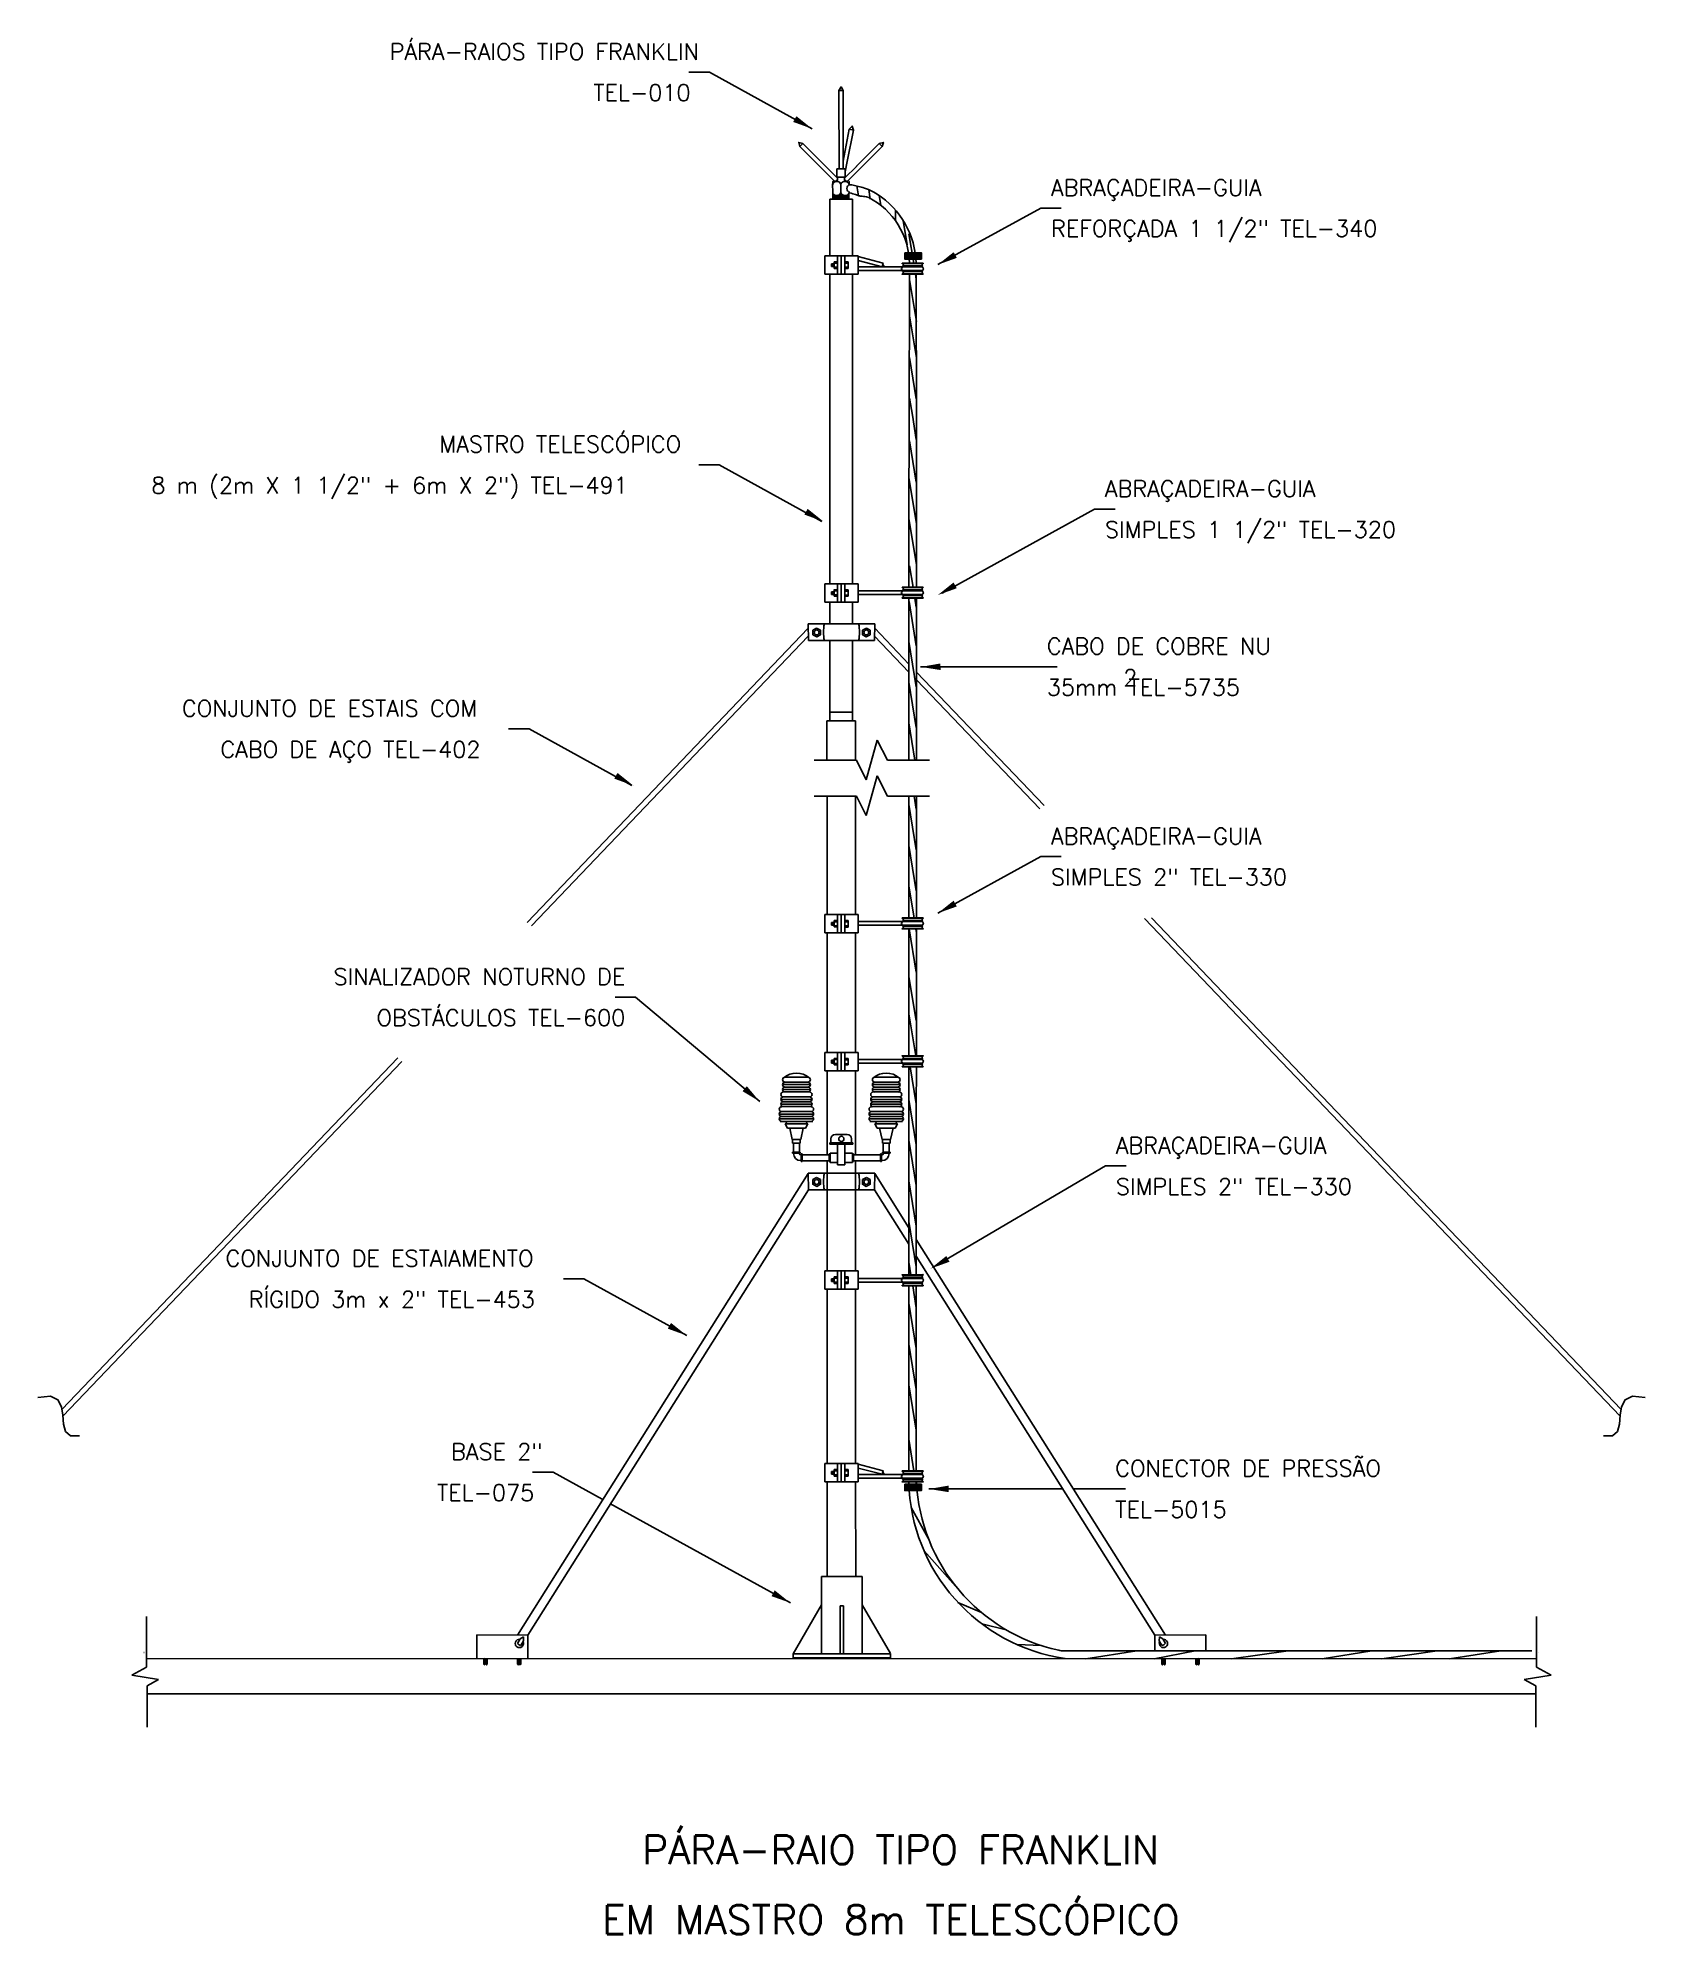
# Model space of a CAD drawing. Header units: millimetres. Extents: x -6197.3 to -6177.7, y -4738.3 to -4715.2.
import ezdxf
from ezdxf.enums import TextEntityAlignment as Align

# ---------------------------------------------------------------- set-up
doc = ezdxf.new("R2010")
doc.units = ezdxf.units.MM
doc.header["$LTSCALE"] = 10
doc.layers.add('Termotécnica', color=7, linetype='Continuous')
doc.styles.add('r140', font='romans.shx')
doc.styles.add('r80', font='romans.shx')

msp = doc.modelspace()

# ---------------------------------------------------------------- texts
at = {"layer": 'Termotécnica', "color": 2, "ltscale": 5, "style": 'r80'}
for s, p in [('PÁRA-RAIOS TIPO FRANKLIN', (-6189.24, -4715.449)), ('SINALIZADOR NOTURNO DE', (-6190.137, -4726.703)), ('OBSTÁCULOS TEL-600', (-6190.137, -4727.203)), ('BASE 2"', (-6191.142, -4732.482))]:
    msp.add_text(s, height=0.2, dxfattribs=at).set_placement(p, align=Align.RIGHT)
for s, p in [('TEL-010', (-6190.526, -4715.949)), ('ABRAÇADEIRA-GUIA ', (-6184.96, -4717.104)), ('REFORÇADA 1 1/2" TEL-340', (-6184.959, -4717.601)), ('MASTRO TELESCÓPICO', (-6192.398, -4720.225)), ('8 m (2m X 1 1/2" + 6m X 2") TEL-491', (-6195.901, -4720.725)), ('ABRAÇADEIRA-GUIA ', (-6184.304, -4720.766)), ('SIMPLES 1 1/2" TEL-320', (-6184.304, -4721.264)), ('CABO DE COBRE NU ', (-6185.01, -4722.683)), ('35mm TEL-5735', (-6185.01, -4723.183)), ('2', (-6184.08, -4723.066)), ('CONJUNTO DE ESTAIS COM', (-6195.529, -4723.44)), ('CABO DE AÇO TEL-402', (-6195.061, -4723.939)), ('ABRAÇADEIRA-GUIA ', (-6184.96, -4724.994)), ('SIMPLES 2" TEL-330', (-6184.96, -4725.492)), ('ABRAÇADEIRA-GUIA ', (-6184.172, -4728.757)), ('SIMPLES 2" TEL-330', (-6184.171, -4729.257)), ('CONJUNTO DE ESTAIAMENTO ', (-6194.999, -4730.13)), ('RÍGIDO 3m x 2" TEL-453', (-6194.717, -4730.629)), ('CONECTOR DE PRESSÃO', (-6184.179, -4732.685)), ('TEL-075', (-6192.427, -4732.982)), ('TEL-5015', (-6184.178, -4733.186))]:
    msp.add_text(s, height=0.2, dxfattribs=at).set_placement(p)
at = {"layer": 'Termotécnica', "color": 5, "style": 'r140'}
for s, p in [('PÁRA-RAIO TIPO FRANKLIN', (-6186.788, -4737.505)), ('EM MASTRO 8m TELESCÓPICO ', (-6186.788, -4738.356))]:
    msp.add_text(s, height=0.35, dxfattribs=at).set_placement(p, align=Align.BOTTOM_CENTER)

# ---------------------------------------------------------------- blocks, each defined once
blk = doc.blocks.new('*X11')
at = {"color": 0, "linetype": 'ByBlock'}
for p, q in [((387.028, 152.597), (387.028, 152.67)), ((387.041, 152.597), (387.041, 152.67)), ((387.053, 152.597), (387.053, 152.67)), ((387.066, 152.597), (387.066, 152.67)), ((387.078, 152.597), (387.078, 152.67))]:
    blk.add_line(p, q, dxfattribs=at)
blk = doc.blocks.new('*X10')
at = {"color": 0, "linetype": 'ByBlock'}
for p, q in [((387.028, 152.597), (387.028, 152.67)), ((387.041, 152.597), (387.041, 152.67)), ((387.053, 152.597), (387.053, 152.67)), ((387.066, 152.597), (387.066, 152.67)), ((387.078, 152.597), (387.078, 152.67))]:
    blk.add_line(p, q, dxfattribs=at)
blk = doc.blocks.new('*X9')
at = {"color": 0, "linetype": 'ByBlock'}
for p, q in [((387.028, 152.597), (387.028, 152.67)), ((387.041, 152.597), (387.041, 152.67)), ((387.053, 152.597), (387.053, 152.67)), ((387.066, 152.597), (387.066, 152.67)), ((387.078, 152.597), (387.078, 152.67))]:
    blk.add_line(p, q, dxfattribs=at)
blk = doc.blocks.new('*X8')
at = {"color": 0}
for p, q in [((181.767, 175.738), (181.784, 175.755)), ((181.767, 175.72), (181.785, 175.738)), ((181.767, 175.703), (181.786, 175.722)), ((181.768, 175.757), (181.773, 175.762)), ((181.775, 175.693), (181.785, 175.703))]:
    blk.add_line(p, q, dxfattribs=at)
blk = doc.blocks.new('*X7')
at = {"color": 0}
for p, q in [((181.767, 175.738), (181.784, 175.755)), ((181.767, 175.72), (181.785, 175.738)), ((181.767, 175.703), (181.786, 175.722)), ((181.768, 175.757), (181.773, 175.762)), ((181.775, 175.693), (181.785, 175.703))]:
    blk.add_line(p, q, dxfattribs=at)
blk = doc.blocks.new('*X6')
at = {"color": 0}
for p, q in [((221.64, 187.65), (221.66, 187.65)), ((221.64, 187.62), (221.7, 187.62)), ((221.64, 187.58), (221.76, 187.58)), ((221.64, 187.54), (222.58, 187.54)), ((221.64, 187.5), (222.58, 187.5)), ((221.64, 187.47), (222.58, 187.47)), ((221.64, 187.43), (222.58, 187.43)), ((221.64, 187.39), (222.58, 187.39)), ((221.97, 187.58), (222.25, 187.58)), ((222.03, 187.62), (222.19, 187.62)), ((222.07, 187.65), (222.15, 187.65)), ((222.1, 187.69), (222.12, 187.69)), ((222.46, 187.58), (222.58, 187.58)), ((222.52, 187.62), (222.58, 187.62)), ((222.56, 187.65), (222.58, 187.65))]:
    blk.add_line(p, q, dxfattribs=at)
blk = doc.blocks.new('*X5')
at = {"color": 0}
for p, q in [((181.767, 175.738), (181.784, 175.755)), ((181.767, 175.72), (181.785, 175.738)), ((181.767, 175.703), (181.786, 175.722)), ((181.768, 175.757), (181.773, 175.762)), ((181.775, 175.693), (181.785, 175.703))]:
    blk.add_line(p, q, dxfattribs=at)
blk = doc.blocks.new('*X4')
at = {"color": 0}
for p, q in [((181.767, 175.738), (181.784, 175.755)), ((181.767, 175.72), (181.785, 175.738)), ((181.767, 175.703), (181.786, 175.722)), ((181.768, 175.757), (181.773, 175.762)), ((181.775, 175.693), (181.785, 175.703))]:
    blk.add_line(p, q, dxfattribs=at)
blk = doc.blocks.new('*X3')
at = {"color": 0, "linetype": 'ByBlock'}
for p, q in [((387.028, 152.597), (387.028, 152.67)), ((387.041, 152.597), (387.041, 152.67)), ((387.053, 152.597), (387.053, 152.67)), ((387.066, 152.597), (387.066, 152.67)), ((387.078, 152.597), (387.078, 152.67))]:
    blk.add_line(p, q, dxfattribs=at)
blk = doc.blocks.new('*X2')
at = {"color": 0, "linetype": 'ByBlock'}
for p, q in [((387.028, 152.597), (387.028, 152.67)), ((387.041, 152.597), (387.041, 152.67)), ((387.053, 152.597), (387.053, 152.67)), ((387.066, 152.597), (387.066, 152.67)), ((387.078, 152.597), (387.078, 152.67))]:
    blk.add_line(p, q, dxfattribs=at)
blk = doc.blocks.new('*X1')
at = {"color": 0, "linetype": 'ByBlock'}
for p, q in [((387.028, 152.597), (387.028, 152.67)), ((387.041, 152.597), (387.041, 152.67)), ((387.053, 152.597), (387.053, 152.67)), ((387.066, 152.597), (387.066, 152.67)), ((387.078, 152.597), (387.078, 152.67))]:
    blk.add_line(p, q, dxfattribs=at)

# ---------------------------------------------------------------- linework, layer by layer
at = {"layer": 'Termotécnica', "color": 2, "ltscale": 5}
for p, q in [((-6189.115, -4715.599), (-6189.365, -4715.599)), ((-6187.865, -4716.288), (-6189.115, -4715.599)), ((-6187.538, -4716.774), (-6187.539, -4715.822)), ((-6187.487, -4716.774), (-6187.487, -4715.822)), ((-6187.489, -4716.684), (-6187.413, -4716.294)), ((-6187.437, -4716.688), (-6187.362, -4716.304)), ((-6187.739, -4716.78), (-6188.015, -4716.504)), ((-6187.698, -4716.748), (-6187.978, -4716.467)), ((-6187.329, -4716.748), (-6187.048, -4716.467)), ((-6187.288, -4716.78), (-6187.012, -4716.503)), ((-6187.739, -4716.78), (-6187.593, -4716.925)), ((-6187.556, -4716.889), (-6187.703, -4716.742)), ((-6187.564, -4716.774), (-6187.461, -4716.774)), ((-6187.564, -4716.877), (-6187.564, -4716.774)), ((-6187.47, -4716.889), (-6187.323, -4716.742)), ((-6187.437, -4716.688), (-6187.462, -4716.813)), ((-6187.462, -4716.877), (-6187.462, -4716.774)), ((-6187.288, -4716.78), (-6187.434, -4716.925)), ((-6187.616, -4716.961), (-6187.615, -4717.06)), ((-6187.602, -4716.917), (-6187.615, -4716.928)), ((-6187.615, -4716.928), (-6187.615, -4716.969)), ((-6187.564, -4716.877), (-6187.462, -4716.877)), ((-6187.514, -4716.958), (-6187.514, -4717.068)), ((-6187.425, -4716.916), (-6187.414, -4716.928)), ((-6187.414, -4716.928), (-6187.414, -4716.969)), ((-6187.615, -4717.06), (-6187.615, -4717.068)), ((-6187.615, -4717.099), (-6187.615, -4717.1)), ((-6187.612, -4717.138), (-6187.612, -4717.073)), ((-6187.418, -4717.138), (-6187.612, -4717.138)), ((-6187.418, -4717.076), (-6187.418, -4717.138)), ((-6187.414, -4717.068), (-6187.414, -4717.068)), ((-6186.335, -4717.941), (-6185.085, -4717.253)), ((-6185.085, -4717.253), (-6184.835, -4717.253)), ((-6187.712, -4717.835), (-6187.712, -4718.058)), ((-6187.557, -4718.058), (-6187.557, -4717.835)), ((-6187.512, -4717.835), (-6187.512, -4718.058)), ((-6187.512, -4717.835), (-6187.512, -4718.058)), ((-6187.467, -4717.835), (-6187.467, -4718.058)), ((-6187.303, -4718.058), (-6187.303, -4717.835)), ((-6187.002, -4717.922), (-6187.014, -4717.966)), ((-6186.767, -4717.924), (-6186.517, -4717.924)), ((-6186.753, -4717.968), (-6186.767, -4717.955)), ((-6186.517, -4717.955), (-6186.767, -4717.955)), ((-6186.753, -4717.968), (-6186.531, -4717.968)), ((-6186.53, -4717.968), (-6186.517, -4717.955)), ((-6186.753, -4718.013), (-6186.767, -4718.027)), ((-6186.517, -4718.026), (-6186.767, -4718.027)), ((-6186.767, -4718.058), (-6186.517, -4718.058)), ((-6186.753, -4718.013), (-6186.531, -4718.013)), ((-6186.685, -4719.907), (-6186.68, -4718.058)), ((-6186.596, -4719.907), (-6186.598, -4718.058)), ((-6186.53, -4718.013), (-6186.517, -4718.026)), ((-6186.688, -4720.922), (-6186.685, -4719.907)), ((-6186.596, -4720.922), (-6186.596, -4719.907)), ((-6188.994, -4720.376), (-6189.244, -4720.376)), ((-6187.745, -4721.065), (-6188.994, -4720.376)), ((-6186.596, -4720.922), (-6186.596, -4721.865)), ((-6186.285, -4721.937), (-6184.429, -4720.914)), ((-6184.429, -4720.914), (-6184.179, -4720.914)), ((-6187.712, -4721.824), (-6187.712, -4722.047)), ((-6187.557, -4722.047), (-6187.557, -4721.824)), ((-6187.512, -4721.824), (-6187.512, -4722.047)), ((-6187.512, -4721.824), (-6187.512, -4722.047)), ((-6187.467, -4721.824), (-6187.467, -4722.047)), ((-6187.303, -4722.047), (-6187.303, -4721.824)), ((-6186.767, -4721.865), (-6186.517, -4721.865)), ((-6186.753, -4721.909), (-6186.767, -4721.896)), ((-6186.517, -4721.896), (-6186.767, -4721.896)), ((-6186.753, -4721.954), (-6186.767, -4721.967)), ((-6186.517, -4721.967), (-6186.767, -4721.967)), ((-6186.767, -4721.999), (-6186.517, -4721.999)), ((-6186.753, -4721.909), (-6186.531, -4721.909)), ((-6186.753, -4721.954), (-6186.531, -4721.954)), ((-6186.596, -4721.999), (-6186.596, -4723.969)), ((-6186.53, -4721.909), (-6186.517, -4721.896)), ((-6186.53, -4721.954), (-6186.517, -4721.967)), ((-6186.545, -4722.835), (-6185.135, -4722.834)), ((-6185.135, -4722.834), (-6184.885, -4722.834)), ((-6191.307, -4723.589), (-6191.557, -4723.589)), ((-6190.057, -4724.278), (-6191.307, -4723.589)), ((-6186.596, -4724.406), (-6186.596, -4725.888)), ((-6186.335, -4725.831), (-6185.085, -4725.143)), ((-6185.085, -4725.143), (-6184.835, -4725.143)), ((-6187.712, -4725.847), (-6187.712, -4726.071)), ((-6187.557, -4726.071), (-6187.557, -4725.847)), ((-6187.512, -4725.847), (-6187.512, -4726.071)), ((-6187.512, -4725.847), (-6187.512, -4726.071)), ((-6187.467, -4725.847), (-6187.467, -4726.071)), ((-6187.303, -4726.071), (-6187.303, -4725.847)), ((-6186.767, -4725.888), (-6186.517, -4725.888)), ((-6186.517, -4725.92), (-6186.767, -4725.92)), ((-6186.753, -4725.933), (-6186.767, -4725.92)), ((-6186.753, -4725.978), (-6186.767, -4725.991)), ((-6186.517, -4725.991), (-6186.767, -4725.991)), ((-6186.767, -4726.022), (-6186.517, -4726.022)), ((-6186.753, -4725.933), (-6186.531, -4725.933)), ((-6186.753, -4725.978), (-6186.531, -4725.978)), ((-6186.596, -4726.022), (-6186.596, -4727.566)), ((-6186.53, -4725.933), (-6186.517, -4725.92)), ((-6186.53, -4725.978), (-6186.517, -4725.991)), ((-6190.011, -4726.853), (-6190.261, -4726.853)), ((-6188.502, -4728.123), (-6190.011, -4726.853)), ((-6187.712, -4727.525), (-6187.712, -4727.749)), ((-6187.557, -4727.749), (-6187.557, -4727.525)), ((-6187.512, -4727.525), (-6187.512, -4727.749)), ((-6187.512, -4727.525), (-6187.512, -4727.749)), ((-6187.467, -4727.525), (-6187.467, -4727.749)), ((-6187.303, -4727.748), (-6187.303, -4727.525)), ((-6186.767, -4727.566), (-6186.517, -4727.566)), ((-6186.753, -4727.611), (-6186.767, -4727.597)), ((-6186.517, -4727.597), (-6186.767, -4727.597)), ((-6186.753, -4727.656), (-6186.767, -4727.669)), ((-6186.753, -4727.611), (-6186.531, -4727.611)), ((-6186.753, -4727.656), (-6186.531, -4727.655)), ((-6186.53, -4727.611), (-6186.517, -4727.597)), ((-6186.53, -4727.655), (-6186.517, -4727.669)), ((-6186.517, -4727.669), (-6186.767, -4727.669)), ((-6186.767, -4727.7), (-6186.517, -4727.7)), ((-6186.597, -4727.7), (-6186.598, -4728.188)), ((-6186.688, -4728.188), (-6186.689, -4729.821)), ((-6186.598, -4728.188), (-6186.598, -4729.955)), ((-6188.255, -4728.364), (-6187.857, -4728.364)), ((-6188.193, -4728.392), (-6188.165, -4728.364)), ((-6188.193, -4728.392), (-6187.918, -4728.392)), ((-6188.165, -4728.447), (-6188.193, -4728.392)), ((-6188.165, -4728.447), (-6187.946, -4728.447)), ((-6188.138, -4728.447), (-6188.108, -4728.584)), ((-6187.973, -4728.447), (-6188.003, -4728.584)), ((-6187.918, -4728.392), (-6187.946, -4728.364)), ((-6187.946, -4728.447), (-6187.918, -4728.392)), ((-6187.637, -4728.626), (-6187.637, -4728.577)), ((-6187.439, -4728.522), (-6187.582, -4728.522)), ((-6187.385, -4728.626), (-6187.385, -4728.577)), ((-6186.764, -4728.364), (-6187.162, -4728.364)), ((-6187.101, -4728.392), (-6187.073, -4728.364)), ((-6186.826, -4728.392), (-6187.101, -4728.392)), ((-6187.073, -4728.447), (-6187.101, -4728.392)), ((-6186.853, -4728.447), (-6187.073, -4728.447)), ((-6187.046, -4728.447), (-6187.015, -4728.584)), ((-6186.881, -4728.447), (-6186.911, -4728.584)), ((-6186.826, -4728.392), (-6186.853, -4728.364)), ((-6186.853, -4728.447), (-6186.826, -4728.392)), ((-6188.108, -4728.584), (-6188.003, -4728.584)), ((-6188.102, -4728.628), (-6188.102, -4728.584)), ((-6188.102, -4728.628), (-6188.009, -4728.628)), ((-6188.102, -4728.738), (-6188.009, -4728.738)), ((-6188.102, -4728.738), (-6188.102, -4728.749)), ((-6188.009, -4728.749), (-6188.102, -4728.749)), ((-6188.091, -4728.628), (-6188.091, -4728.738)), ((-6188.091, -4728.749), (-6188.091, -4728.754)), ((-6188.02, -4728.628), (-6188.02, -4728.738)), ((-6188.02, -4728.754), (-6188.02, -4728.749)), ((-6188.009, -4728.628), (-6188.009, -4728.584)), ((-6188.009, -4728.738), (-6188.009, -4728.749)), ((-6188.003, -4728.771), (-6187.998, -4728.771)), ((-6187.998, -4728.853), (-6187.998, -4728.76)), ((-6187.987, -4728.76), (-6187.998, -4728.76)), ((-6187.987, -4728.76), (-6187.987, -4728.853)), ((-6187.658, -4728.771), (-6187.987, -4728.771)), ((-6187.658, -4728.76), (-6187.647, -4728.76)), ((-6187.658, -4728.76), (-6187.658, -4728.853)), ((-6187.371, -4728.626), (-6187.651, -4728.626)), ((-6187.651, -4728.642), (-6187.651, -4728.626)), ((-6187.371, -4728.642), (-6187.651, -4728.642)), ((-6187.647, -4728.749), (-6187.555, -4728.749)), ((-6187.647, -4728.749), (-6187.647, -4728.864)), ((-6187.555, -4728.891), (-6187.555, -4728.642)), ((-6187.467, -4728.891), (-6187.467, -4728.642)), ((-6187.467, -4728.749), (-6187.372, -4728.749)), ((-6187.372, -4728.749), (-6187.372, -4728.864)), ((-6187.372, -4728.76), (-6187.361, -4728.76)), ((-6187.371, -4728.642), (-6187.371, -4728.626)), ((-6187.361, -4728.76), (-6187.361, -4728.853)), ((-6187.361, -4728.771), (-6187.032, -4728.771)), ((-6187.032, -4728.76), (-6187.021, -4728.76)), ((-6187.032, -4728.76), (-6187.032, -4728.853)), ((-6187.021, -4728.853), (-6187.021, -4728.76)), ((-6187.015, -4728.771), (-6187.021, -4728.771)), ((-6186.911, -4728.584), (-6187.015, -4728.584)), ((-6187.01, -4728.628), (-6187.01, -4728.584)), ((-6186.917, -4728.628), (-6187.01, -4728.628)), ((-6187.01, -4728.738), (-6187.01, -4728.749)), ((-6186.917, -4728.738), (-6187.01, -4728.738)), ((-6187.01, -4728.749), (-6186.917, -4728.749)), ((-6186.999, -4728.628), (-6186.999, -4728.738)), ((-6186.999, -4728.754), (-6186.999, -4728.749)), ((-6186.928, -4728.628), (-6186.928, -4728.738)), ((-6186.928, -4728.749), (-6186.928, -4728.754)), ((-6186.917, -4728.628), (-6186.917, -4728.584)), ((-6186.917, -4728.738), (-6186.917, -4728.749)), ((-6188.003, -4728.842), (-6187.998, -4728.842)), ((-6187.987, -4728.853), (-6187.998, -4728.853)), ((-6187.658, -4728.842), (-6187.987, -4728.842)), ((-6187.658, -4728.853), (-6187.647, -4728.853)), ((-6187.647, -4728.864), (-6187.555, -4728.864)), ((-6187.555, -4728.891), (-6187.467, -4728.891)), ((-6187.467, -4728.864), (-6187.372, -4728.864)), ((-6187.372, -4728.853), (-6187.361, -4728.853)), ((-6187.361, -4728.842), (-6187.032, -4728.842)), ((-6187.032, -4728.853), (-6187.021, -4728.853)), ((-6187.015, -4728.842), (-6187.021, -4728.842)), ((-6186.391, -4730.139), (-6184.297, -4728.906)), ((-6184.297, -4728.906), (-6184.047, -4728.906)), ((-6186.689, -4729.821), (-6186.689, -4730.229)), ((-6186.598, -4729.955), (-6186.598, -4730.229)), ((-6187.712, -4730.183), (-6187.712, -4730.407)), ((-6187.557, -4730.407), (-6187.557, -4730.183)), ((-6187.512, -4730.183), (-6187.512, -4730.407)), ((-6187.512, -4730.183), (-6187.512, -4730.407)), ((-6187.467, -4730.183), (-6187.467, -4730.407)), ((-6187.303, -4730.407), (-6187.303, -4730.183)), ((-6190.64, -4730.28), (-6190.89, -4730.28)), ((-6189.39, -4730.969), (-6190.64, -4730.28)), ((-6186.767, -4730.229), (-6186.517, -4730.229)), ((-6186.753, -4730.274), (-6186.767, -4730.261)), ((-6186.517, -4730.261), (-6186.767, -4730.261)), ((-6186.753, -4730.319), (-6186.767, -4730.332)), ((-6186.517, -4730.332), (-6186.767, -4730.332)), ((-6186.767, -4730.363), (-6186.517, -4730.363)), ((-6186.753, -4730.274), (-6186.531, -4730.274)), ((-6186.753, -4730.319), (-6186.531, -4730.319)), ((-6186.689, -4730.363), (-6186.689, -4732.325)), ((-6186.598, -4730.363), (-6186.599, -4732.325)), ((-6186.53, -4730.274), (-6186.517, -4730.261)), ((-6186.53, -4730.319), (-6186.517, -4730.332)), ((-6186.689, -4732.325), (-6186.689, -4732.616)), ((-6186.599, -4732.325), (-6186.599, -4732.616)), ((-6191.016, -4732.632), (-6191.266, -4732.632)), ((-6190.419, -4732.961), (-6191.016, -4732.632)), ((-6187.712, -4732.527), (-6187.712, -4732.75)), ((-6187.557, -4732.75), (-6187.557, -4732.527)), ((-6187.512, -4732.527), (-6187.512, -4732.75)), ((-6187.512, -4732.527), (-6187.512, -4732.75)), ((-6187.467, -4732.527), (-6187.467, -4732.75)), ((-6187.303, -4732.75), (-6187.303, -4732.527)), ((-6187.002, -4732.615), (-6187.014, -4732.658)), ((-6186.767, -4732.616), (-6186.517, -4732.616)), ((-6186.517, -4732.647), (-6186.767, -4732.648)), ((-6186.753, -4732.661), (-6186.767, -4732.648)), ((-6186.753, -4732.706), (-6186.767, -4732.719)), ((-6186.517, -4732.719), (-6186.767, -4732.719)), ((-6186.753, -4732.661), (-6186.531, -4732.661)), ((-6186.753, -4732.706), (-6186.531, -4732.706)), ((-6186.53, -4732.661), (-6186.517, -4732.647)), ((-6186.53, -4732.706), (-6186.517, -4732.719)), ((-6186.767, -4732.75), (-6186.517, -4732.75)), ((-6186.444, -4732.836), (-6184.812, -4732.836)), ((-6184.685, -4732.836), (-6184.304, -4732.836)), ((-6184.304, -4732.836), (-6184.054, -4732.836)), ((-6188.129, -4734.222), (-6190.325, -4733.012)), ((-6187.524, -4734.256), (-6187.484, -4734.256)), ((-6187.524, -4734.841), (-6187.524, -4734.256)), ((-6187.484, -4734.256), (-6187.484, -4734.841)), ((-6186.91, -4734.841), (-6188.097, -4734.841))]:
    msp.add_line(p, q, dxfattribs=at)
at = {"layer": 'Termotécnica', "color": 1, "ltscale": 5}
for p, q in [((-6187.321, -4716.984), (-6187.302, -4717.103)), ((-6187.177, -4717.027), (-6187.158, -4717.146)), ((-6187.049, -4717.1), (-6187.03, -4717.219)), ((-6186.85, -4717.278), (-6186.85, -4717.408)), ((-6186.756, -4717.405), (-6186.711, -4717.702)), ((-6186.688, -4717.566), (-6186.629, -4717.924)), ((-6187.629, -4717.931), (-6187.63, -4717.963)), ((-6187.63, -4717.963), (-6187.63, -4717.931)), ((-6187.63, -4717.931), (-6187.605, -4717.931)), ((-6187.63, -4717.963), (-6187.597, -4717.963)), ((-6187.597, -4717.963), (-6187.63, -4717.963)), ((-6187.597, -4717.931), (-6187.629, -4717.931)), ((-6187.624, -4717.931), (-6187.624, -4717.963)), ((-6187.618, -4717.931), (-6187.618, -4717.963)), ((-6187.613, -4717.931), (-6187.613, -4717.963)), ((-6187.607, -4717.931), (-6187.607, -4717.963)), ((-6187.605, -4717.931), (-6187.597, -4717.931)), ((-6187.603, -4717.931), (-6187.603, -4717.963)), ((-6187.603, -4717.931), (-6187.603, -4717.963)), ((-6187.597, -4717.906), (-6187.597, -4717.986)), ((-6187.559, -4717.907), (-6187.597, -4717.907)), ((-6187.558, -4717.922), (-6187.597, -4717.922)), ((-6187.558, -4717.971), (-6187.597, -4717.971)), ((-6187.558, -4717.971), (-6187.597, -4717.971)), ((-6187.468, -4717.908), (-6187.426, -4717.908)), ((-6187.468, -4717.908), (-6187.426, -4717.908)), ((-6187.426, -4717.923), (-6187.468, -4717.923)), ((-6187.468, -4717.923), (-6187.426, -4717.923)), ((-6187.426, -4717.971), (-6187.468, -4717.971)), ((-6187.468, -4717.971), (-6187.426, -4717.971)), ((-6187.426, -4717.908), (-6187.426, -4717.987)), ((-6187.426, -4717.908), (-6187.426, -4717.987)), ((-6186.767, -4717.928), (-6186.517, -4717.928)), ((-6187.597, -4717.986), (-6187.558, -4717.986)), ((-6187.426, -4717.987), (-6187.468, -4717.987)), ((-6187.426, -4717.987), (-6187.468, -4717.987)), ((-6186.767, -4718.053), (-6186.517, -4718.053)), ((-6186.68, -4718.12), (-6186.596, -4718.632)), ((-6186.607, -4718.058), (-6186.598, -4718.118)), ((-6186.68, -4718.563), (-6186.596, -4719.075)), ((-6186.68, -4719.07), (-6186.598, -4719.572)), ((-6186.68, -4719.567), (-6186.646, -4719.773)), ((-6186.646, -4719.773), (-6186.598, -4720.068)), ((-6186.68, -4720.086), (-6186.598, -4720.586)), ((-6186.687, -4720.536), (-6186.596, -4721.092)), ((-6186.687, -4721.034), (-6186.596, -4721.588)), ((-6186.68, -4721.606), (-6186.637, -4721.865)), ((-6186.767, -4721.869), (-6186.517, -4721.869)), ((-6187.63, -4721.92), (-6187.605, -4721.92)), ((-6187.63, -4721.952), (-6187.63, -4721.92)), ((-6187.629, -4721.92), (-6187.63, -4721.952)), ((-6187.597, -4721.952), (-6187.63, -4721.952)), ((-6187.63, -4721.952), (-6187.597, -4721.952)), ((-6187.597, -4721.92), (-6187.629, -4721.92)), ((-6187.624, -4721.92), (-6187.624, -4721.952)), ((-6187.618, -4721.92), (-6187.618, -4721.952)), ((-6187.613, -4721.92), (-6187.613, -4721.952)), ((-6187.607, -4721.92), (-6187.607, -4721.952)), ((-6187.605, -4721.92), (-6187.597, -4721.92)), ((-6187.603, -4721.92), (-6187.603, -4721.952)), ((-6187.603, -4721.92), (-6187.603, -4721.952)), ((-6187.597, -4721.895), (-6187.597, -4721.975)), ((-6187.559, -4721.896), (-6187.597, -4721.896)), ((-6187.558, -4721.911), (-6187.597, -4721.911)), ((-6187.558, -4721.96), (-6187.597, -4721.96)), ((-6187.558, -4721.96), (-6187.597, -4721.96)), ((-6187.597, -4721.975), (-6187.558, -4721.975)), ((-6187.468, -4721.897), (-6187.426, -4721.897)), ((-6187.468, -4721.897), (-6187.426, -4721.897)), ((-6187.468, -4721.912), (-6187.426, -4721.912)), ((-6187.426, -4721.912), (-6187.468, -4721.912)), ((-6187.468, -4721.961), (-6187.426, -4721.961)), ((-6187.426, -4721.961), (-6187.468, -4721.961)), ((-6187.426, -4721.976), (-6187.468, -4721.976)), ((-6187.426, -4721.976), (-6187.468, -4721.976)), ((-6187.426, -4721.897), (-6187.426, -4721.976)), ((-6187.426, -4721.897), (-6187.426, -4721.976)), ((-6186.767, -4721.994), (-6186.517, -4721.994)), ((-6186.686, -4722.039), (-6186.598, -4722.58)), ((-6186.615, -4721.999), (-6186.598, -4722.107)), ((-6186.688, -4722.524), (-6186.598, -4723.077)), ((-6186.688, -4723.021), (-6186.598, -4723.573)), ((-6186.688, -4723.517), (-6186.614, -4723.969)), ((-6186.624, -4724.406), (-6186.598, -4724.565)), ((-6186.688, -4724.509), (-6186.598, -4725.062)), ((-6186.688, -4725.006), (-6186.598, -4725.558)), ((-6186.688, -4725.502), (-6186.625, -4725.888)), ((-6187.629, -4725.944), (-6187.63, -4725.976)), ((-6187.63, -4725.976), (-6187.63, -4725.944)), ((-6187.63, -4725.944), (-6187.605, -4725.944)), ((-6187.63, -4725.976), (-6187.597, -4725.976)), ((-6187.597, -4725.976), (-6187.63, -4725.976)), ((-6187.597, -4725.944), (-6187.629, -4725.944)), ((-6187.624, -4725.944), (-6187.624, -4725.976)), ((-6187.618, -4725.944), (-6187.618, -4725.976)), ((-6187.613, -4725.944), (-6187.613, -4725.976)), ((-6187.607, -4725.944), (-6187.607, -4725.976)), ((-6187.605, -4725.944), (-6187.597, -4725.944)), ((-6187.603, -4725.944), (-6187.603, -4725.976)), ((-6187.603, -4725.944), (-6187.603, -4725.976)), ((-6187.559, -4725.919), (-6187.597, -4725.919)), ((-6187.597, -4725.919), (-6187.597, -4725.999)), ((-6187.558, -4725.935), (-6187.597, -4725.935)), ((-6187.558, -4725.984), (-6187.597, -4725.984)), ((-6187.558, -4725.984), (-6187.597, -4725.984)), ((-6187.597, -4725.999), (-6187.558, -4725.999)), ((-6187.468, -4725.921), (-6187.426, -4725.921)), ((-6187.468, -4725.921), (-6187.426, -4725.921)), ((-6187.426, -4725.936), (-6187.468, -4725.936)), ((-6187.468, -4725.936), (-6187.426, -4725.936)), ((-6187.426, -4725.984), (-6187.468, -4725.984)), ((-6187.468, -4725.984), (-6187.426, -4725.984)), ((-6187.426, -4726), (-6187.468, -4726)), ((-6187.426, -4726), (-6187.468, -4726)), ((-6187.426, -4725.921), (-6187.426, -4726)), ((-6187.426, -4725.921), (-6187.426, -4726)), ((-6186.767, -4725.893), (-6186.517, -4725.893)), ((-6186.767, -4726.018), (-6186.517, -4726.018)), ((-6186.684, -4726.022), (-6186.598, -4726.55)), ((-6186.603, -4726.022), (-6186.598, -4726.054)), ((-6186.688, -4726.607), (-6186.601, -4727.136)), ((-6186.688, -4727.054), (-6186.604, -4727.566)), ((-6187.63, -4727.621), (-6187.605, -4727.621)), ((-6187.63, -4727.654), (-6187.63, -4727.621)), ((-6187.629, -4727.621), (-6187.63, -4727.654)), ((-6187.597, -4727.654), (-6187.63, -4727.654)), ((-6187.63, -4727.654), (-6187.597, -4727.654)), ((-6187.597, -4727.621), (-6187.629, -4727.621)), ((-6187.624, -4727.621), (-6187.624, -4727.654)), ((-6187.618, -4727.621), (-6187.618, -4727.654)), ((-6187.613, -4727.621), (-6187.613, -4727.654)), ((-6187.607, -4727.621), (-6187.607, -4727.654)), ((-6187.605, -4727.621), (-6187.597, -4727.621)), ((-6187.603, -4727.622), (-6187.603, -4727.654)), ((-6187.603, -4727.622), (-6187.603, -4727.654)), ((-6187.597, -4727.597), (-6187.597, -4727.677)), ((-6187.559, -4727.597), (-6187.597, -4727.597)), ((-6187.558, -4727.613), (-6187.597, -4727.613)), ((-6187.468, -4727.598), (-6187.426, -4727.598)), ((-6187.468, -4727.598), (-6187.426, -4727.598)), ((-6187.468, -4727.614), (-6187.426, -4727.614)), ((-6187.426, -4727.614), (-6187.468, -4727.614)), ((-6187.426, -4727.598), (-6187.426, -4727.678)), ((-6187.426, -4727.598), (-6187.426, -4727.678)), ((-6186.767, -4727.571), (-6186.517, -4727.571)), ((-6188.195, -4727.827), (-6187.916, -4727.827)), ((-6188.195, -4727.887), (-6187.916, -4727.887)), ((-6187.558, -4727.661), (-6187.597, -4727.661)), ((-6187.558, -4727.661), (-6187.597, -4727.661)), ((-6187.597, -4727.677), (-6187.558, -4727.677)), ((-6187.468, -4727.662), (-6187.426, -4727.662)), ((-6187.426, -4727.662), (-6187.468, -4727.662)), ((-6187.426, -4727.678), (-6187.468, -4727.678)), ((-6187.426, -4727.678), (-6187.468, -4727.678)), ((-6186.824, -4727.828), (-6187.102, -4727.828)), ((-6186.824, -4727.887), (-6187.102, -4727.887)), ((-6186.767, -4727.696), (-6186.517, -4727.696)), ((-6186.672, -4727.7), (-6186.598, -4728.152)), ((-6187.867, -4728.096), (-6188.245, -4728.096)), ((-6187.886, -4727.917), (-6188.225, -4727.917)), ((-6187.886, -4727.976), (-6188.225, -4727.976)), ((-6188.215, -4728.006), (-6187.896, -4728.006)), ((-6188.215, -4728.066), (-6187.896, -4728.066)), ((-6188.195, -4727.946), (-6187.916, -4727.946)), ((-6187.152, -4728.096), (-6186.774, -4728.096)), ((-6187.132, -4727.917), (-6186.794, -4727.917)), ((-6187.132, -4727.977), (-6186.794, -4727.977)), ((-6186.804, -4728.006), (-6187.122, -4728.006)), ((-6186.804, -4728.066), (-6187.122, -4728.066)), ((-6186.824, -4727.947), (-6187.102, -4727.947)), ((-6186.688, -4728.096), (-6186.598, -4728.648)), ((-6187.847, -4728.275), (-6188.265, -4728.275)), ((-6187.847, -4728.334), (-6188.265, -4728.334)), ((-6187.867, -4728.155), (-6188.245, -4728.155)), ((-6188.235, -4728.185), (-6187.877, -4728.185)), ((-6188.235, -4728.245), (-6187.877, -4728.245)), ((-6188.235, -4728.305), (-6187.877, -4728.305)), ((-6188.215, -4728.126), (-6187.896, -4728.126)), ((-6187.172, -4728.275), (-6186.755, -4728.275)), ((-6187.172, -4728.334), (-6186.755, -4728.334)), ((-6187.152, -4728.156), (-6186.774, -4728.156)), ((-6186.784, -4728.185), (-6187.142, -4728.185)), ((-6186.784, -4728.245), (-6187.142, -4728.245)), ((-6186.784, -4728.305), (-6187.142, -4728.305)), ((-6186.804, -4728.126), (-6187.122, -4728.126)), ((-6186.688, -4728.592), (-6186.598, -4729.144)), ((-6186.688, -4729.088), (-6186.598, -4729.64)), ((-6186.688, -4729.584), (-6186.598, -4730.133)), ((-6186.689, -4730.077), (-6186.664, -4730.229)), ((-6187.63, -4730.28), (-6187.605, -4730.28)), ((-6187.63, -4730.312), (-6187.63, -4730.28)), ((-6187.629, -4730.28), (-6187.63, -4730.312)), ((-6187.597, -4730.312), (-6187.63, -4730.312)), ((-6187.63, -4730.312), (-6187.597, -4730.312)), ((-6187.597, -4730.28), (-6187.629, -4730.28)), ((-6187.624, -4730.28), (-6187.624, -4730.312)), ((-6187.618, -4730.28), (-6187.618, -4730.312)), ((-6187.613, -4730.28), (-6187.613, -4730.312)), ((-6187.607, -4730.28), (-6187.607, -4730.312)), ((-6187.605, -4730.28), (-6187.597, -4730.28)), ((-6187.603, -4730.28), (-6187.603, -4730.312)), ((-6187.603, -4730.28), (-6187.603, -4730.312)), ((-6187.597, -4730.255), (-6187.597, -4730.335)), ((-6187.559, -4730.256), (-6187.597, -4730.256)), ((-6187.558, -4730.271), (-6187.597, -4730.271)), ((-6187.558, -4730.32), (-6187.597, -4730.32)), ((-6187.558, -4730.32), (-6187.597, -4730.32)), ((-6187.597, -4730.335), (-6187.558, -4730.335)), ((-6187.468, -4730.257), (-6187.426, -4730.257)), ((-6187.468, -4730.257), (-6187.426, -4730.257)), ((-6187.468, -4730.272), (-6187.426, -4730.272)), ((-6187.426, -4730.272), (-6187.468, -4730.272)), ((-6187.468, -4730.32), (-6187.426, -4730.32)), ((-6187.426, -4730.32), (-6187.468, -4730.32)), ((-6187.426, -4730.336), (-6187.468, -4730.336)), ((-6187.426, -4730.336), (-6187.468, -4730.336)), ((-6187.426, -4730.257), (-6187.426, -4730.336)), ((-6187.426, -4730.257), (-6187.426, -4730.336)), ((-6186.767, -4730.234), (-6186.517, -4730.234)), ((-6186.767, -4730.359), (-6186.517, -4730.359)), ((-6186.642, -4730.363), (-6186.598, -4730.633)), ((-6186.688, -4730.577), (-6186.598, -4731.129)), ((-6186.688, -4731.073), (-6186.598, -4731.625)), ((-6186.688, -4731.569), (-6186.598, -4732.122)), ((-6186.689, -4732.231), (-6186.626, -4732.616)), ((-6187.629, -4732.623), (-6187.63, -4732.656)), ((-6187.63, -4732.656), (-6187.63, -4732.623)), ((-6187.63, -4732.623), (-6187.605, -4732.623)), ((-6187.63, -4732.656), (-6187.597, -4732.656)), ((-6187.597, -4732.656), (-6187.63, -4732.656)), ((-6187.597, -4732.623), (-6187.629, -4732.623)), ((-6187.624, -4732.623), (-6187.624, -4732.656)), ((-6187.618, -4732.623), (-6187.618, -4732.656)), ((-6187.613, -4732.623), (-6187.613, -4732.656)), ((-6187.607, -4732.623), (-6187.607, -4732.656)), ((-6187.605, -4732.623), (-6187.597, -4732.623)), ((-6187.603, -4732.623), (-6187.603, -4732.656)), ((-6187.603, -4732.623), (-6187.603, -4732.656)), ((-6187.559, -4732.599), (-6187.597, -4732.599)), ((-6187.597, -4732.599), (-6187.597, -4732.679)), ((-6187.558, -4732.614), (-6187.597, -4732.614)), ((-6187.558, -4732.663), (-6187.597, -4732.663)), ((-6187.558, -4732.663), (-6187.597, -4732.663)), ((-6187.597, -4732.679), (-6187.558, -4732.679)), ((-6187.468, -4732.6), (-6187.426, -4732.6)), ((-6187.468, -4732.6), (-6187.426, -4732.6)), ((-6187.426, -4732.616), (-6187.468, -4732.616)), ((-6187.468, -4732.616), (-6187.426, -4732.616)), ((-6187.426, -4732.664), (-6187.468, -4732.664)), ((-6187.468, -4732.664), (-6187.426, -4732.664)), ((-6187.426, -4732.679), (-6187.468, -4732.679)), ((-6187.426, -4732.679), (-6187.468, -4732.679)), ((-6187.426, -4732.6), (-6187.426, -4732.679)), ((-6187.426, -4732.6), (-6187.426, -4732.679)), ((-6186.767, -4732.621), (-6186.517, -4732.621)), ((-6186.767, -4732.746), (-6186.517, -4732.746)), ((-6186.604, -4732.75), (-6186.592, -4732.824)), ((-6195.962, -4734.387), (-6195.962, -4735.004)), ((-6179.056, -4734.387), (-6179.056, -4735.004)), ((-6191.449, -4734.716), (-6191.417, -4734.66)), ((-6191.375, -4734.682), (-6191.407, -4734.74)), ((-6184.535, -4734.901), (-6183.916, -4734.806)), ((-6183.703, -4734.901), (-6183.208, -4734.806)), ((-6183.643, -4734.682), (-6183.611, -4734.74)), ((-6183.569, -4734.716), (-6183.601, -4734.66)), ((-6182.766, -4734.901), (-6182.076, -4734.806)), ((-6181.661, -4734.901), (-6181.059, -4734.806)), ((-6180.935, -4734.901), (-6180.262, -4734.806)), ((-6180.114, -4734.901), (-6179.489, -4734.806)), ((-6195.962, -4735.004), (-6196.139, -4735.1)), ((-6195.99, -4734.824), (-6195.993, -4734.824)), ((-6191.859, -4734.9), (-6191.859, -4734.962)), ((-6191.854, -4734.9), (-6191.854, -4734.962)), ((-6191.827, -4734.901), (-6191.848, -4734.9)), ((-6191.846, -4734.906), (-6191.848, -4734.9)), ((-6191.848, -4734.911), (-6191.846, -4734.906)), ((-6191.847, -4734.917), (-6191.848, -4734.911)), ((-6191.848, -4734.921), (-6191.847, -4734.917)), ((-6191.846, -4734.927), (-6191.848, -4734.921)), ((-6191.848, -4734.931), (-6191.846, -4734.927)), ((-6191.845, -4734.937), (-6191.848, -4734.931)), ((-6191.848, -4734.942), (-6191.845, -4734.937)), ((-6191.845, -4734.948), (-6191.848, -4734.942)), ((-6191.848, -4734.952), (-6191.845, -4734.948)), ((-6191.846, -4734.958), (-6191.848, -4734.952)), ((-6191.848, -4734.962), (-6191.846, -4734.958)), ((-6191.843, -4734.969), (-6191.848, -4734.962)), ((-6191.838, -4734.973), (-6191.843, -4734.969)), ((-6191.838, -4734.973), (-6191.833, -4734.969)), ((-6191.828, -4734.962), (-6191.833, -4734.969)), ((-6191.827, -4734.932), (-6191.831, -4734.937)), ((-6191.831, -4734.937), (-6191.828, -4734.942)), ((-6191.828, -4734.942), (-6191.831, -4734.948)), ((-6191.831, -4734.948), (-6191.827, -4734.952)), ((-6191.827, -4734.952), (-6191.831, -4734.958)), ((-6191.831, -4734.958), (-6191.828, -4734.962)), ((-6191.828, -4734.901), (-6191.83, -4734.906)), ((-6191.83, -4734.906), (-6191.828, -4734.911)), ((-6191.828, -4734.911), (-6191.83, -4734.917)), ((-6191.83, -4734.917), (-6191.827, -4734.921)), ((-6191.827, -4734.921), (-6191.83, -4734.928)), ((-6191.83, -4734.928), (-6191.827, -4734.932)), ((-6191.825, -4734.901), (-6191.828, -4734.901)), ((-6191.823, -4734.901), (-6191.823, -4734.962)), ((-6191.818, -4734.901), (-6191.818, -4734.962)), ((-6191.447, -4734.901), (-6191.447, -4734.963)), ((-6191.442, -4734.901), (-6191.442, -4734.963)), ((-6191.434, -4734.906), (-6191.437, -4734.901)), ((-6191.437, -4734.911), (-6191.434, -4734.906)), ((-6191.435, -4734.918), (-6191.437, -4734.911)), ((-6191.437, -4734.922), (-6191.435, -4734.918)), ((-6191.434, -4734.927), (-6191.437, -4734.922)), ((-6191.437, -4734.932), (-6191.434, -4734.927)), ((-6191.434, -4734.938), (-6191.437, -4734.932)), ((-6191.437, -4734.942), (-6191.434, -4734.938)), ((-6191.434, -4734.949), (-6191.437, -4734.942)), ((-6191.437, -4734.953), (-6191.434, -4734.949)), ((-6191.434, -4734.959), (-6191.437, -4734.953)), ((-6191.437, -4734.963), (-6191.434, -4734.959)), ((-6191.431, -4734.969), (-6191.437, -4734.963)), ((-6191.416, -4734.901), (-6191.436, -4734.901)), ((-6191.427, -4734.973), (-6191.431, -4734.969)), ((-6191.427, -4734.973), (-6191.421, -4734.969)), ((-6191.416, -4734.963), (-6191.421, -4734.969)), ((-6191.416, -4734.932), (-6191.419, -4734.938)), ((-6191.419, -4734.938), (-6191.416, -4734.942)), ((-6191.416, -4734.942), (-6191.419, -4734.949)), ((-6191.419, -4734.949), (-6191.416, -4734.953)), ((-6191.416, -4734.953), (-6191.419, -4734.958)), ((-6191.419, -4734.958), (-6191.416, -4734.963)), ((-6191.416, -4734.901), (-6191.418, -4734.907)), ((-6191.418, -4734.907), (-6191.416, -4734.911)), ((-6191.416, -4734.911), (-6191.418, -4734.918)), ((-6191.418, -4734.918), (-6191.416, -4734.922)), ((-6191.416, -4734.922), (-6191.418, -4734.929)), ((-6191.418, -4734.929), (-6191.416, -4734.932)), ((-6191.413, -4734.901), (-6191.416, -4734.901)), ((-6191.411, -4734.901), (-6191.411, -4734.963)), ((-6191.406, -4734.901), (-6191.406, -4734.963)), ((-6183.612, -4734.901), (-6183.612, -4734.963)), ((-6183.607, -4734.901), (-6183.607, -4734.963)), ((-6183.605, -4734.901), (-6183.602, -4734.901)), ((-6183.602, -4734.901), (-6183.581, -4734.901)), ((-6183.602, -4734.901), (-6183.599, -4734.907)), ((-6183.599, -4734.907), (-6183.602, -4734.911)), ((-6183.602, -4734.911), (-6183.599, -4734.918)), ((-6183.599, -4734.918), (-6183.602, -4734.922)), ((-6183.602, -4734.922), (-6183.599, -4734.929)), ((-6183.599, -4734.929), (-6183.602, -4734.932)), ((-6183.602, -4734.932), (-6183.599, -4734.938)), ((-6183.599, -4734.938), (-6183.602, -4734.942)), ((-6183.602, -4734.942), (-6183.599, -4734.949)), ((-6183.599, -4734.949), (-6183.602, -4734.953)), ((-6183.602, -4734.953), (-6183.599, -4734.958)), ((-6183.599, -4734.958), (-6183.602, -4734.963)), ((-6183.602, -4734.963), (-6183.597, -4734.969)), ((-6183.591, -4734.973), (-6183.597, -4734.969)), ((-6183.591, -4734.973), (-6183.586, -4734.969)), ((-6183.586, -4734.969), (-6183.581, -4734.963)), ((-6183.584, -4734.906), (-6183.581, -4734.901)), ((-6183.581, -4734.911), (-6183.584, -4734.906)), ((-6183.584, -4734.927), (-6183.581, -4734.922)), ((-6183.581, -4734.932), (-6183.584, -4734.927)), ((-6183.584, -4734.938), (-6183.581, -4734.932)), ((-6183.581, -4734.942), (-6183.584, -4734.938)), ((-6183.584, -4734.949), (-6183.581, -4734.942)), ((-6183.581, -4734.953), (-6183.584, -4734.949)), ((-6183.583, -4734.918), (-6183.581, -4734.911)), ((-6183.581, -4734.922), (-6183.583, -4734.918)), ((-6183.583, -4734.959), (-6183.581, -4734.953)), ((-6183.581, -4734.963), (-6183.583, -4734.959)), ((-6183.576, -4734.901), (-6183.576, -4734.963)), ((-6183.571, -4734.901), (-6183.571, -4734.963)), ((-6183.2, -4734.901), (-6183.2, -4734.962)), ((-6183.195, -4734.901), (-6183.195, -4734.962)), ((-6183.193, -4734.901), (-6183.19, -4734.901)), ((-6183.19, -4734.901), (-6183.188, -4734.906)), ((-6183.19, -4734.901), (-6183.17, -4734.9)), ((-6183.188, -4734.906), (-6183.19, -4734.911)), ((-6183.19, -4734.911), (-6183.188, -4734.917)), ((-6183.188, -4734.917), (-6183.19, -4734.921)), ((-6183.19, -4734.921), (-6183.188, -4734.928)), ((-6183.188, -4734.928), (-6183.19, -4734.932)), ((-6183.19, -4734.932), (-6183.187, -4734.937)), ((-6183.187, -4734.937), (-6183.19, -4734.942)), ((-6183.19, -4734.942), (-6183.187, -4734.948)), ((-6183.187, -4734.948), (-6183.19, -4734.952)), ((-6183.19, -4734.952), (-6183.187, -4734.958)), ((-6183.187, -4734.958), (-6183.19, -4734.962)), ((-6183.19, -4734.962), (-6183.185, -4734.969)), ((-6183.18, -4734.973), (-6183.185, -4734.969)), ((-6183.18, -4734.973), (-6183.175, -4734.969)), ((-6183.175, -4734.969), (-6183.169, -4734.962)), ((-6183.173, -4734.937), (-6183.169, -4734.931)), ((-6183.169, -4734.942), (-6183.173, -4734.937)), ((-6183.173, -4734.948), (-6183.169, -4734.942)), ((-6183.169, -4734.952), (-6183.173, -4734.948)), ((-6183.172, -4734.906), (-6183.169, -4734.9)), ((-6183.169, -4734.911), (-6183.172, -4734.906)), ((-6183.172, -4734.927), (-6183.169, -4734.921)), ((-6183.169, -4734.931), (-6183.172, -4734.927)), ((-6183.172, -4734.958), (-6183.169, -4734.952)), ((-6183.169, -4734.962), (-6183.172, -4734.958)), ((-6183.171, -4734.917), (-6183.169, -4734.911)), ((-6183.169, -4734.921), (-6183.171, -4734.917)), ((-6183.164, -4734.9), (-6183.164, -4734.962)), ((-6183.159, -4734.9), (-6183.159, -4734.962)), ((-6179.056, -4735.004), (-6178.878, -4735.1)), ((-6179.028, -4734.824), (-6179.025, -4734.824)), ((-6196.139, -4735.1), (-6195.813, -4735.156)), ((-6195.813, -4735.156), (-6195.953, -4735.231)), ((-6195.953, -4735.231), (-6195.953, -4735.734)), ((-6178.878, -4735.1), (-6179.205, -4735.156)), ((-6179.205, -4735.156), (-6179.065, -4735.231)), ((-6179.065, -4735.231), (-6179.065, -4735.734))]:
    msp.add_line(p, q, dxfattribs=at)
at = {"layer": 'Termotécnica', "color": 3, "linetype": 'ByBlock', "ltscale": 5}
for p, q in [((-6187.649, -4717.144), (-6187.649, -4717.835)), ((-6187.649, -4717.144), (-6187.372, -4717.144)), ((-6187.372, -4717.144), (-6187.372, -4717.835)), ((-6187.649, -4718.058), (-6187.649, -4719.956)), ((-6187.372, -4718.058), (-6187.372, -4719.956)), ((-6187.649, -4719.956), (-6187.649, -4721.824)), ((-6187.372, -4719.956), (-6187.372, -4721.824)), ((-6187.649, -4722.047), (-6187.649, -4722.312)), ((-6187.372, -4722.047), (-6187.372, -4722.312)), ((-6187.649, -4722.514), (-6187.649, -4723.489)), ((-6187.372, -4722.514), (-6187.372, -4723.489)), ((-6187.684, -4723.489), (-6187.337, -4723.489)), ((-6187.684, -4723.489), (-6187.684, -4723.969)), ((-6187.649, -4723.384), (-6187.372, -4723.384)), ((-6187.338, -4723.489), (-6187.338, -4723.969)), ((-6187.683, -4724.406), (-6187.683, -4725.847)), ((-6187.338, -4724.406), (-6187.337, -4725.847)), ((-6187.683, -4726.071), (-6187.683, -4727.525)), ((-6187.337, -4726.071), (-6187.337, -4727.525)), ((-6187.683, -4727.749), (-6187.683, -4728.771)), ((-6187.337, -4727.748), (-6187.337, -4728.771)), ((-6187.683, -4728.842), (-6187.683, -4730.183)), ((-6187.337, -4728.842), (-6187.337, -4730.183)), ((-6187.337, -4730.003), (-6187.337, -4730.14)), ((-6187.683, -4730.407), (-6187.682, -4732.527)), ((-6187.337, -4730.407), (-6187.337, -4730.454)), ((-6187.337, -4730.407), (-6187.336, -4732.09)), ((-6187.336, -4732.09), (-6187.336, -4732.527)), ((-6187.682, -4732.75), (-6187.682, -4733.899)), ((-6187.336, -4732.75), (-6187.335, -4733.899))]:
    msp.add_line(p, q, dxfattribs=at)
at = {"layer": 'Termotécnica', "color": 3, "ltscale": 5}
for p, q in [((-6187.639, -4717.835), (-6187.712, -4717.835)), ((-6187.512, -4717.835), (-6187.648, -4717.835)), ((-6187.362, -4717.835), (-6187.512, -4717.835)), ((-6187.303, -4717.835), (-6187.362, -4717.835)), ((-6187.303, -4717.842), (-6187.002, -4717.922)), ((-6187.014, -4717.966), (-6187.303, -4717.89)), ((-6187.303, -4717.969), (-6186.753, -4717.968)), ((-6187.712, -4718.058), (-6187.639, -4718.058)), ((-6187.648, -4718.058), (-6187.512, -4718.058)), ((-6187.512, -4718.058), (-6187.362, -4718.058)), ((-6187.362, -4718.058), (-6187.303, -4718.058)), ((-6187.303, -4718.013), (-6186.753, -4718.013)), ((-6187.639, -4721.824), (-6187.712, -4721.824)), ((-6187.512, -4721.824), (-6187.648, -4721.824)), ((-6187.362, -4721.824), (-6187.512, -4721.824)), ((-6187.303, -4721.824), (-6187.362, -4721.824)), ((-6187.712, -4722.047), (-6187.639, -4722.047)), ((-6187.648, -4722.047), (-6187.512, -4722.047)), ((-6187.512, -4722.047), (-6187.362, -4722.047)), ((-6187.362, -4722.047), (-6187.303, -4722.047)), ((-6187.303, -4721.909), (-6186.753, -4721.909)), ((-6187.303, -4721.954), (-6186.753, -4721.954)), ((-6187.911, -4722.312), (-6187.91, -4722.514)), ((-6187.508, -4722.312), (-6187.911, -4722.312)), ((-6187.508, -4722.312), (-6187.104, -4722.312)), ((-6187.104, -4722.312), (-6187.105, -4722.514)), ((-6187.508, -4722.514), (-6187.91, -4722.514)), ((-6187.508, -4722.514), (-6187.105, -4722.514)), ((-6187.639, -4725.847), (-6187.712, -4725.847)), ((-6187.512, -4725.847), (-6187.648, -4725.847)), ((-6187.362, -4725.847), (-6187.512, -4725.847)), ((-6187.303, -4725.847), (-6187.362, -4725.847)), ((-6187.303, -4725.933), (-6186.753, -4725.933)), ((-6187.303, -4725.978), (-6186.753, -4725.978)), ((-6187.712, -4726.071), (-6187.639, -4726.071)), ((-6187.648, -4726.071), (-6187.512, -4726.071)), ((-6187.512, -4726.071), (-6187.362, -4726.071)), ((-6187.362, -4726.071), (-6187.303, -4726.071)), ((-6187.639, -4727.525), (-6187.712, -4727.525)), ((-6187.512, -4727.525), (-6187.648, -4727.525)), ((-6187.362, -4727.525), (-6187.512, -4727.525)), ((-6187.303, -4727.525), (-6187.362, -4727.525)), ((-6187.303, -4727.611), (-6186.753, -4727.611)), ((-6187.303, -4727.656), (-6186.753, -4727.656)), ((-6187.712, -4727.749), (-6187.639, -4727.749)), ((-6187.648, -4727.749), (-6187.512, -4727.749)), ((-6187.512, -4727.749), (-6187.362, -4727.748)), ((-6187.362, -4727.748), (-6187.303, -4727.748)), ((-6187.911, -4728.999), (-6191.449, -4734.613)), ((-6187.508, -4728.996), (-6187.911, -4728.996)), ((-6187.911, -4728.996), (-6187.91, -4729.198)), ((-6187.508, -4728.996), (-6187.104, -4728.996)), ((-6187.104, -4728.996), (-6187.105, -4729.198)), ((-6187.104, -4728.999), (-6186.688, -4729.659)), ((-6187.91, -4729.198), (-6191.323, -4734.613)), ((-6187.508, -4729.198), (-6187.91, -4729.198)), ((-6187.508, -4729.198), (-6187.105, -4729.198)), ((-6187.105, -4729.198), (-6186.689, -4729.859)), ((-6186.598, -4729.802), (-6183.569, -4734.613)), ((-6187.639, -4730.183), (-6187.712, -4730.183)), ((-6187.512, -4730.183), (-6187.648, -4730.183)), ((-6187.362, -4730.183), (-6187.512, -4730.183)), ((-6187.303, -4730.183), (-6187.362, -4730.183)), ((-6186.598, -4730.003), (-6183.695, -4734.613)), ((-6187.712, -4730.407), (-6187.639, -4730.407)), ((-6187.648, -4730.407), (-6187.512, -4730.407)), ((-6187.512, -4730.407), (-6187.362, -4730.407)), ((-6187.362, -4730.407), (-6187.303, -4730.407)), ((-6187.303, -4730.274), (-6186.753, -4730.274)), ((-6187.303, -4730.319), (-6186.753, -4730.319)), ((-6187.639, -4732.527), (-6187.712, -4732.527)), ((-6187.512, -4732.527), (-6187.648, -4732.527)), ((-6187.362, -4732.527), (-6187.512, -4732.527)), ((-6187.303, -4732.527), (-6187.362, -4732.527)), ((-6187.303, -4732.534), (-6187.002, -4732.615)), ((-6187.014, -4732.658), (-6187.303, -4732.583)), ((-6187.303, -4732.661), (-6186.753, -4732.661)), ((-6187.303, -4732.706), (-6186.753, -4732.706)), ((-6187.712, -4732.75), (-6187.639, -4732.75)), ((-6187.648, -4732.75), (-6187.512, -4732.75)), ((-6187.512, -4732.75), (-6187.362, -4732.75)), ((-6187.362, -4732.75), (-6187.303, -4732.75)), ((-6187.751, -4733.9), (-6187.257, -4733.899)), ((-6187.751, -4733.998), (-6187.751, -4733.9)), ((-6187.751, -4734.839), (-6187.751, -4733.998)), ((-6187.257, -4733.899), (-6187.257, -4733.998)), ((-6187.257, -4733.998), (-6187.256, -4734.839)), ((-6188.097, -4734.841), (-6187.751, -4734.246)), ((-6186.91, -4734.839), (-6187.257, -4734.246)), ((-6191.323, -4734.613), (-6191.941, -4734.612)), ((-6191.941, -4734.612), (-6191.941, -4734.901)), ((-6191.323, -4734.901), (-6191.323, -4734.613)), ((-6183.695, -4734.613), (-6183.077, -4734.612)), ((-6183.695, -4734.806), (-6183.695, -4734.613)), ((-6183.077, -4734.612), (-6183.077, -4734.806)), ((-6195.962, -4734.902), (-6179.056, -4734.899)), ((-6188.097, -4734.889), (-6188.097, -4734.841)), ((-6187.009, -4734.889), (-6188.097, -4734.889)), ((-6186.91, -4734.889), (-6187.009, -4734.889)), ((-6186.91, -4734.841), (-6186.91, -4734.889)), ((-6195.953, -4735.33), (-6179.065, -4735.327))]:
    msp.add_line(p, q, dxfattribs=at)
at = {"layer": 'Termotécnica', "color": 2, "linetype": 'ByBlock', "ltscale": 5}
for p, q in [((-6186.688, -4720.922), (-6186.688, -4721.865)), ((-6186.688, -4721.999), (-6186.688, -4723.969)), ((-6186.688, -4724.406), (-6186.688, -4725.888)), ((-6186.688, -4726.022), (-6186.688, -4727.566)), ((-6186.688, -4727.7), (-6186.688, -4728.188)), ((-6184.807, -4734.806), (-6179.112, -4734.806))]:
    msp.add_line(p, q, dxfattribs=at)
at = {"layer": 'Termotécnica', "color": 1}
for p, q in [((-6187.911, -4722.365), (-6191.33, -4725.944)), ((-6187.911, -4722.461), (-6191.279, -4725.987)), ((-6187.105, -4722.461), (-6186.688, -4722.897)), ((-6187.104, -4722.365), (-6186.688, -4722.801)), ((-6186.596, -4722.897), (-6185.044, -4724.521)), ((-6186.596, -4722.994), (-6185.097, -4724.563)), ((-6187.207, -4724.207), (-6187.072, -4723.725)), ((-6186.95, -4723.969), (-6187.072, -4723.725)), ((-6187.84, -4723.969), (-6187.326, -4723.969)), ((-6187.326, -4723.969), (-6187.207, -4724.207)), ((-6186.436, -4723.969), (-6186.95, -4723.969)), ((-6187.207, -4724.644), (-6187.072, -4724.162)), ((-6186.95, -4724.406), (-6187.072, -4724.162)), ((-6187.84, -4724.406), (-6187.326, -4724.406)), ((-6187.326, -4724.406), (-6187.207, -4724.644)), ((-6186.436, -4724.406), (-6186.95, -4724.406)), ((-6183.824, -4725.895), (-6178.038, -4731.952)), ((-6183.739, -4725.888), (-6178.025, -4731.868)), ((-6192.904, -4727.592), (-6196.99, -4731.868)), ((-6192.856, -4727.637), (-6196.978, -4731.952))]:
    msp.add_line(p, q, dxfattribs=at)
at = {"layer": 'Termotécnica', "color": 1, "linetype": 'ByBlock', "ltscale": 5}
for p, q in [((-6186.659, -4733.062), (-6186.453, -4733.434)), ((-6186.502, -4733.59), (-6186.028, -4734.126)), ((-6186.091, -4734.216), (-6185.806, -4734.34)), ((-6185.801, -4734.477), (-6185.503, -4734.551)), ((-6185.372, -4734.73), (-6185.081, -4734.741))]:
    msp.add_line(p, q, dxfattribs=at)
at = {"layer": 'Termotécnica', "color": 2, "ltscale": 5}
for points in [[(-6187.487, -4715.824), (-6187.513, -4715.779), (-6187.539, -4715.824)], [(-6187.362, -4716.304), (-6187.413, -4716.294), (-6187.379, -4716.256)], [(-6188.015, -4716.504), (-6187.978, -4716.467), (-6188.028, -4716.454)], [(-6187.012, -4716.503), (-6187.048, -4716.467), (-6186.998, -4716.454)], [(-6186.738, -4717.796), (-6186.738, -4717.874), (-6186.535, -4717.874), (-6186.535, -4717.796)], [(-6186.738, -4732.778), (-6186.738, -4732.855), (-6186.535, -4732.855), (-6186.535, -4732.778)]]:
    msp.add_lwpolyline(points, close=True, dxfattribs=at)
for points in [[(-6187.564, -4716.877), (-6187.566, -4716.879)], [(-6187.46, -4716.879), (-6187.462, -4716.877)], [(-6187.075, -4717.083), (-6187.114, -4717.06), (-6187.148, -4717.042), (-6187.178, -4717.028), (-6187.204, -4717.017), (-6187.227, -4717.01), (-6187.247, -4717.004), (-6187.266, -4716.999), (-6187.284, -4716.994), (-6187.302, -4716.99), (-6187.318, -4716.985), (-6187.334, -4716.981), (-6187.35, -4716.977), (-6187.365, -4716.974), (-6187.38, -4716.971), (-6187.393, -4716.97), (-6187.406, -4716.969)], [(-6187.413, -4717.067), (-6187.39, -4717.073), (-6187.371, -4717.079), (-6187.354, -4717.084), (-6187.339, -4717.089), (-6187.327, -4717.093), (-6187.316, -4717.097), (-6187.306, -4717.1), (-6187.297, -4717.103), (-6187.288, -4717.105), (-6187.279, -4717.106), (-6187.269, -4717.107), (-6187.257, -4717.108), (-6187.242, -4717.11), (-6187.224, -4717.113), (-6187.203, -4717.118), (-6187.176, -4717.124)]]:
    msp.add_lwpolyline(points, dxfattribs=at)
at = {"layer": 'Termotécnica', "color": 1, "ltscale": 5}
for points in [[(-6187.81, -4722.362), (-6187.762, -4722.389), (-6187.762, -4722.444), (-6187.809, -4722.471), (-6187.857, -4722.444), (-6187.857, -4722.389)], [(-6187.205, -4722.362), (-6187.253, -4722.389), (-6187.253, -4722.444), (-6187.206, -4722.471), (-6187.158, -4722.444), (-6187.158, -4722.389)], [(-6187.81, -4729.046), (-6187.762, -4729.073), (-6187.762, -4729.128), (-6187.809, -4729.155), (-6187.857, -4729.128), (-6187.857, -4729.073)], [(-6187.205, -4729.046), (-6187.253, -4729.073), (-6187.253, -4729.128), (-6187.206, -4729.155), (-6187.158, -4729.128), (-6187.158, -4729.073)]]:
    msp.add_lwpolyline(points, close=True, dxfattribs=at)
at = {"layer": 'Termotécnica', "color": 1}
for points in [[(-6196.774, -4732.188), (-6196.886, -4732.188), (-6196.945, -4732.135), (-6196.969, -4732.046), (-6196.979, -4731.94), (-6196.995, -4731.836), (-6197.037, -4731.752), (-6197.126, -4731.708), (-6197.281, -4731.722)], [(-6178.241, -4732.188), (-6178.129, -4732.188), (-6178.071, -4732.135), (-6178.047, -4732.046), (-6178.036, -4731.94), (-6178.02, -4731.836), (-6177.978, -4731.752), (-6177.889, -4731.708), (-6177.735, -4731.722)]]:
    msp.add_lwpolyline(points, dxfattribs=at)
at = {"layer": 'Termotécnica', "color": 1, "ltscale": 5}
for points in [[(-6191.417, -4734.66), (-6191.417, -4734.66), (-6191.376, -4734.634)], [(-6191.376, -4734.634), (-6191.375, -4734.683)], [(-6183.642, -4734.634), (-6183.643, -4734.683)], [(-6183.601, -4734.66), (-6183.6, -4734.66), (-6183.642, -4734.634)]]:
    msp.add_lwpolyline(points, dxfattribs=at)
for centre, radius in [((-6187.81, -4722.416), 0.0302), ((-6187.206, -4722.416), 0.0302), ((-6187.509, -4728.577), 0.0316), ((-6187.81, -4729.101), 0.0302), ((-6187.206, -4729.101), 0.0302)]:
    msp.add_circle(centre, radius, dxfattribs=at)
at = {"layer": 'Termotécnica', "color": 2, "ltscale": 5}
for centre, radius, start, end in [((-6187.565, -4716.982), 0.0542, 20.2254, 157.802), ((-6187.585, -4716.896), 0.0298, 255.3196, 16.1831), ((-6187.466, -4716.982), 0.0542, 20.2254, 157.802), ((-6187.441, -4716.896), 0.0298, 163.834, 284.6975), ((-6187.396, -4717.015), 0.0467, 103.4549, 256.5451), ((-6187.565, -4717.044), 0.0559, 205.7803, 212.3471), ((-6187.565, -4717.044), 0.0559, 212.7906, 334.8777), ((-6187.464, -4717.044), 0.0559, 205.7803, 324.505), ((-6187.464, -4717.044), 0.0559, 324.8365, 334.8777), ((-6187.604, -4717.943), 0.924, 1.2047, 62.43), ((-6187.637, -4717.957), 1.039, 1.8222, 57.2827), ((-6186.756, -4717.991), 0.0225, 82.8835, 277.1335), ((-6186.768, -4717.926), 0.0025, 63.4435, 296.5736), ((-6186.768, -4717.942), 0.0135, 277.1335, 82.8835), ((-6186.533, -4717.991), 0.0224, 274.0868, 85.9302), ((-6186.515, -4717.942), 0.0135, 97.1335, 262.8835), ((-6186.516, -4717.926), 0.0025, 243.4435, 116.5736), ((-6186.768, -4718.056), 0.0025, 63.4435, 296.5736), ((-6186.768, -4718.04), 0.0135, 277.1335, 82.8835), ((-6186.515, -4718.04), 0.0135, 97.1335, 262.8835), ((-6186.516, -4718.055), 0.0025, 243.4435, 116.5736), ((-6186.768, -4721.867), 0.0025, 63.4435, 296.5736), ((-6186.768, -4721.883), 0.0135, 277.1335, 82.8835), ((-6186.515, -4721.882), 0.0135, 97.1335, 262.8835), ((-6186.516, -4721.867), 0.0025, 243.4435, 116.5736), ((-6186.756, -4721.932), 0.0225, 82.8835, 277.1335), ((-6186.768, -4721.996), 0.0025, 63.4435, 296.5736), ((-6186.768, -4721.981), 0.0135, 277.1335, 82.8835), ((-6186.533, -4721.932), 0.0224, 274.0868, 85.9302), ((-6186.515, -4721.981), 0.0135, 97.1335, 262.8835), ((-6186.516, -4721.996), 0.0025, 243.4435, 116.5736), ((-6186.756, -4725.955), 0.0225, 82.8835, 277.1335), ((-6186.768, -4725.891), 0.0025, 63.4435, 296.5736), ((-6186.768, -4726.02), 0.0025, 63.4435, 296.5736), ((-6186.768, -4725.906), 0.0135, 277.1335, 82.8835), ((-6186.768, -4726.004), 0.0135, 277.1335, 82.8835), ((-6186.533, -4725.955), 0.0224, 274.0868, 85.9302), ((-6186.515, -4725.906), 0.0135, 97.1335, 262.8835), ((-6186.515, -4726.004), 0.0135, 97.1335, 262.8835), ((-6186.516, -4725.891), 0.0025, 243.4435, 116.5736), ((-6186.516, -4726.02), 0.0025, 243.4435, 116.5736), ((-6186.756, -4727.633), 0.0225, 82.8835, 277.1335), ((-6186.768, -4727.568), 0.0025, 63.4435, 296.5736), ((-6186.768, -4727.584), 0.0135, 277.1335, 82.8835), ((-6186.533, -4727.633), 0.0224, 274.0868, 85.9302), ((-6186.515, -4727.584), 0.0135, 97.1335, 262.8835), ((-6186.516, -4727.568), 0.0025, 243.4435, 116.5736), ((-6186.768, -4727.698), 0.0025, 63.4435, 296.5736), ((-6186.768, -4727.682), 0.0135, 277.1335, 82.8835), ((-6186.515, -4727.682), 0.0135, 97.1335, 262.8835), ((-6186.516, -4727.698), 0.0025, 243.4435, 116.5736), ((-6187.582, -4728.577), 0.0549, 90, 180), ((-6187.439, -4728.577), 0.0549, 0, 90), ((-6188.003, -4728.754), 0.0878, 180, 270), ((-6188.003, -4728.754), 0.0165, 180, 270), ((-6187.015, -4728.754), 0.0165, 270, 0), ((-6187.015, -4728.754), 0.0878, 270, 0), ((-6186.756, -4730.296), 0.0225, 82.8835, 277.1335), ((-6186.768, -4730.232), 0.0025, 63.4435, 296.5736), ((-6186.768, -4730.361), 0.0025, 63.4435, 296.5736), ((-6186.768, -4730.247), 0.0135, 277.1335, 82.8835), ((-6186.768, -4730.345), 0.0135, 277.1335, 82.8835), ((-6186.533, -4730.296), 0.0224, 274.0868, 85.9302), ((-6186.515, -4730.247), 0.0135, 97.1335, 262.8835), ((-6186.515, -4730.345), 0.0135, 97.1335, 262.8835), ((-6186.516, -4730.231), 0.0025, 243.4435, 116.5736), ((-6186.516, -4730.361), 0.0025, 243.4435, 116.5736), ((-6186.756, -4732.683), 0.0225, 82.8835, 277.1335), ((-6186.768, -4732.619), 0.0025, 63.4435, 296.5736), ((-6186.768, -4732.634), 0.0135, 277.1335, 82.8835), ((-6186.768, -4732.732), 0.0135, 277.1335, 82.8835), ((-6186.533, -4732.683), 0.0224, 274.0868, 85.9302), ((-6186.515, -4732.634), 0.0135, 97.1335, 262.8835), ((-6186.515, -4732.732), 0.0135, 97.1335, 262.8835), ((-6186.516, -4732.618), 0.0025, 243.4435, 116.5736), ((-6186.768, -4732.748), 0.0025, 63.4435, 296.5736), ((-6184.462, -4732.696), 2.228, 181.3832, 261.6478), ((-6184.394, -4732.645), 2.205, 182.7291, 257.6572), ((-6186.516, -4732.748), 0.0025, 243.4435, 116.5736), ((-6184.807, -4734.531), 0.274, 257.6572, 270)]:
    msp.add_arc(centre, radius, start, end, dxfattribs=at)
at = {"layer": 'Termotécnica', "color": 1, "ltscale": 5}
for centre, radius, start, end in [((-6186.966, -4717.932), 0.0375, 164.6228, 255.3186), ((-6188.195, -4727.857), 0.0298, 90, 270), ((-6188.195, -4727.917), 0.0298, 90, 270), ((-6188.056, -4728.025), 0.248, 50.2636, 129.3394), ((-6187.916, -4727.857), 0.0298, 270, 90), ((-6187.916, -4727.917), 0.0298, 270, 90), ((-6187.102, -4727.857), 0.0298, 90, 270), ((-6187.102, -4727.917), 0.0298, 90, 270), ((-6186.963, -4728.025), 0.248, 50.6606, 129.7364), ((-6186.824, -4727.857), 0.0298, 270, 90), ((-6186.824, -4727.917), 0.0298, 270, 90), ((-6188.215, -4728.036), 0.0298, 90, 270), ((-6188.215, -4728.096), 0.0298, 90, 270), ((-6188.195, -4727.976), 0.0298, 90, 270), ((-6187.916, -4727.976), 0.0298, 270, 90), ((-6187.896, -4728.036), 0.0298, 270, 90), ((-6187.896, -4728.096), 0.0298, 270, 90), ((-6187.122, -4728.036), 0.0298, 90, 270), ((-6187.122, -4728.096), 0.0298, 90, 270), ((-6187.102, -4727.977), 0.0298, 90, 270), ((-6186.824, -4727.977), 0.0298, 270, 90), ((-6186.804, -4728.036), 0.0298, 270, 90), ((-6186.804, -4728.096), 0.0298, 270, 90), ((-6188.235, -4728.215), 0.0298, 90, 270), ((-6188.235, -4728.275), 0.0298, 90, 270), ((-6188.235, -4728.334), 0.0298, 90, 270), ((-6188.215, -4728.155), 0.0298, 90, 270), ((-6187.896, -4728.155), 0.0298, 270, 90), ((-6187.877, -4728.215), 0.0298, 270, 90), ((-6187.877, -4728.275), 0.0298, 270, 90), ((-6187.877, -4728.334), 0.0298, 270, 90), ((-6187.142, -4728.215), 0.0298, 90, 270), ((-6187.142, -4728.275), 0.0298, 90, 270), ((-6187.142, -4728.334), 0.0298, 90, 270), ((-6187.122, -4728.156), 0.0298, 90, 270), ((-6186.804, -4728.156), 0.0298, 270, 90), ((-6186.784, -4728.215), 0.0298, 270, 90), ((-6186.784, -4728.275), 0.0298, 270, 90), ((-6186.784, -4728.334), 0.0298, 270, 90), ((-6186.966, -4732.625), 0.0375, 164.6228, 255.3186), ((-6191.426, -4734.716), 0.0506, 83.4187, 26.354), ((-6191.396, -4734.673), 0.0679, 219.4006, 260.8673), ((-6183.592, -4734.716), 0.0506, 153.646, 96.5813), ((-6183.622, -4734.673), 0.0679, 279.1327, 320.5994), ((-6191.842, -4734.96), 0.0169, 186.5304, 250.7894), ((-6191.837, -4734.96), 0.0169, 186.5304, 250.7894), ((-6191.84, -4734.96), 0.0169, 289.0095, 353.2685), ((-6191.834, -4734.96), 0.0169, 289.0095, 353.2685), ((-6191.43, -4734.961), 0.0169, 186.5304, 250.7894), ((-6191.425, -4734.961), 0.0169, 186.5304, 250.7894), ((-6191.428, -4734.961), 0.0169, 289.0095, 353.2685), ((-6191.423, -4734.961), 0.0169, 289.0095, 353.2685), ((-6183.595, -4734.961), 0.0169, 186.7315, 250.9905), ((-6183.59, -4734.961), 0.0169, 186.7315, 250.9905), ((-6183.593, -4734.961), 0.0169, 289.2106, 353.4696), ((-6183.587, -4734.961), 0.0169, 289.2106, 353.4696), ((-6183.183, -4734.96), 0.0169, 186.7315, 250.9905), ((-6183.178, -4734.96), 0.0169, 186.7315, 250.9905), ((-6183.181, -4734.96), 0.0169, 289.2106, 353.4696), ((-6183.176, -4734.96), 0.0169, 289.2106, 353.4696)]:
    msp.add_arc(centre, radius, start, end, dxfattribs=at)
at = {"layer": 'Termotécnica', "color": 3, "ltscale": 5}
for centre, start, end in [((-6187.263, -4722.413), 167.3879, 192.6121), ((-6187.752, -4722.413), 347.3879, 12.6121), ((-6187.263, -4729.097), 167.3879, 192.6121), ((-6187.752, -4729.097), 347.3879, 12.6121)]:
    msp.add_arc(centre, 0.464, start, end, dxfattribs=at)
at = {"layer": 'Termotécnica', "color": 2, "ltscale": 5}
for points in [[(-6188.056, -4716.135), (-6188.095, -4716.205), (-6187.865, -4716.288)], [(-6186.738, -4717.796), (-6186.535, -4717.796), (-6186.738, -4717.874), (-6186.535, -4717.874)], [(-6186.144, -4717.789), (-6186.105, -4717.859), (-6186.335, -4717.941)], [(-6187.919, -4720.912), (-6187.959, -4720.982), (-6187.729, -4721.065)], [(-6186.145, -4721.808), (-6186.106, -4721.878), (-6186.336, -4721.961)], [(-6186.304, -4722.793), (-6186.303, -4722.873), (-6186.545, -4722.835)], [(-6190.232, -4724.125), (-6190.271, -4724.195), (-6190.041, -4724.278)], [(-6186.144, -4725.679), (-6186.105, -4725.749), (-6186.335, -4725.831)], [(-6188.659, -4727.936), (-6188.711, -4727.997), (-6188.502, -4728.123)], [(-6186.233, -4730.002), (-6186.194, -4730.072), (-6186.424, -4730.155)], [(-6189.581, -4730.816), (-6189.62, -4730.886), (-6189.39, -4730.969)], [(-6186.738, -4732.778), (-6186.535, -4732.778), (-6186.738, -4732.855), (-6186.535, -4732.855)], [(-6186.203, -4732.795), (-6186.203, -4732.875), (-6186.444, -4732.836)], [(-6188.32, -4734.07), (-6188.359, -4734.14), (-6188.129, -4734.222)]]:
    msp.add_solid(points, dxfattribs=at)

# ---------------------------------------------------------------- block references
at = {"layer": 'Termotécnica', "color": 2, "ltscale": 5, "xscale": 0.2058571715601099, "yscale": 0.205857171560092, "zscale": 0.04117143431202097, "rotation": 0.00851569138129463}
msp.add_blockref('*X6', (-6233.232, -4755.717), dxfattribs=at)
at = {"layer": 'Termotécnica', "color": 1, "ltscale": 5}
for name, p, xscale, yscale, zscale, rotation in [('*X9', (-6360.425, -4786.123), 0.4464951061018105, 0.4464951061017928, 0.08929902122036208, 0.00851569135455293), ('*X2', (-6360.425, -4790.112), 0.4464951061018104, 0.4464951061017928, 0.08929902122036208, 0.008515691302033668), ('*X11', (-6360.425, -4794.136), 0.4464951061018105, 0.4464951061017928, 0.08929902122036208, 0.008515691401236716), ('*X3', (-6360.425, -4795.813), 0.4464951061018104, 0.4464951061017928, 0.08929902122036208, 0.008515691302033668), ('*X1', (-6360.425, -4798.472), 0.4464951061018105, 0.4464951061017928, 0.08929902122036208, 0.008515691401236716), ('*X10', (-6360.425, -4800.815), 0.4464951061018105, 0.4464951061017928, 0.08929902122036208, 0.00851569135455293), ('*X4', (-6005.056, -4916.137), -1.029285857800532, 1.029285857800505, 0.2058571715601049, 359.899442950669), ('*X5', (-6004.644, -4916.138), -1.029285857800532, 1.029285857800505, 0.2058571715601049, 359.899442950669), ('*X7', (-6370.374, -4916.138), 1.029285857800532, 1.029285857800505, 0.2058571715601049, 0.1005570493310038), ('*X8', (-6369.962, -4916.137), 1.029285857800532, 1.029285857800505, 0.2058571715601049, 0.1005570493310038)]:
    msp.add_blockref(name, p, dxfattribs=dict(at, xscale=xscale, yscale=yscale, zscale=zscale, rotation=rotation))

msp.set_redraw_order([(e.dxf.handle, doc.entitydb.next_handle()) for e in msp.query("TEXT MTEXT ATTDEF DIMENSION ARC_DIMENSION")])  # texts and dimensions are drawn at this point

doc.saveas('drawing.dxf')
